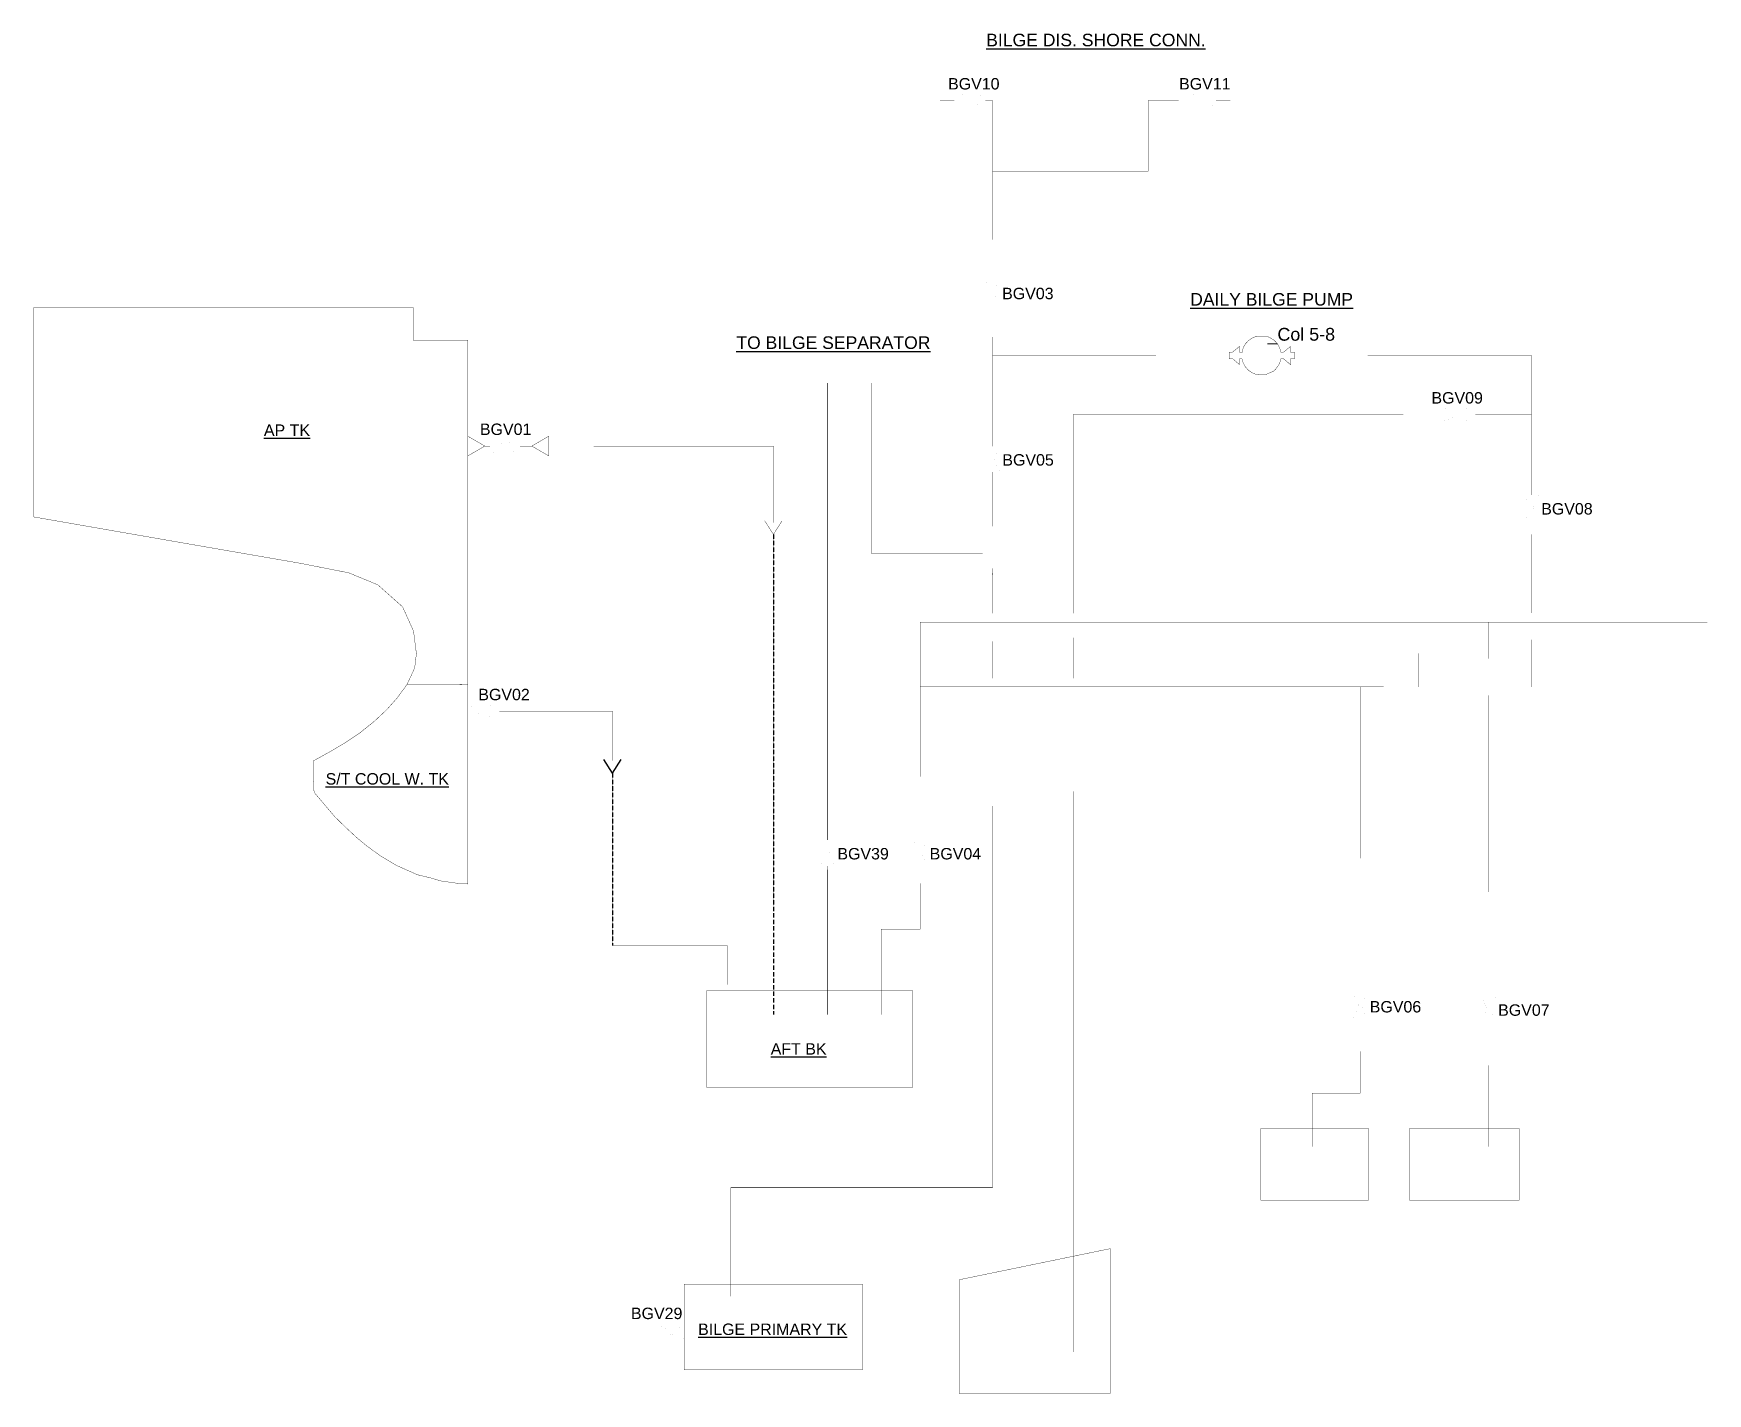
# Model space of a CAD drawing. Extents: x 136597 to 314487, y 107362 to 235283.
# Drawn here: x 140917 to 142382, y 117975 to 119165 of the extents above; entities that cross this region are included whole.
import ezdxf

# ---------------------------------------------------------------- set-up
doc = ezdxf.new("R2010")
doc.units = 0
doc.header["$MEASUREMENT"] = 0
doc.linetypes.add('DASHED', pattern=[19.05, 12.7, -6.35])
doc.layers.add('Bilge', color=50, linetype='CONTINUOUS', plot=False)
for name, color, linetype in [('Bilge - Ballast', 233, 'CONTINUOUS'), ('Omriss tanker Bilge', 132, 'CONTINUOUS'), ('Symboler', 42, 'CONTINUOUS'), ('TEKST', 7, 'CONTINUOUS')]:
    doc.layers.add(name, color=color, linetype=linetype)
doc.styles.add('ARIAL', font='ARIAL.TTF', dxfattribs={"height": 12})

msp = doc.modelspace()

# ---------------------------------------------------------------- texts
at = {"layer": 'Bilge', "linetype": 'Continuous', "char_height": 10, "width": 44.169, "attachment_point": 1, "style": 'ARIAL'}
for s, insert in [('BGV10', (141717.4, 119126.3)), ('BGV11', (141919.6, 119126.3)), ('BGV03', (141764.7, 118942.8)), ('BGV09', (142140.5, 118851.5)), ('BGV01', (141307.6, 118824)), ('BGV05', (141764.9, 118797.2)), ('BGV08', (142236.6, 118754.4)), ('BGV02', (141306.2, 118591.9)), ('BGV39', (141620.5, 118452.6)), ('BGV04', (141701.3, 118452.6)), ('BGV06', (142086.5, 118318.7)), ('BGV07', (142198.9, 118315.8)), ('BGV29', (141439.8, 118050.4))]:
    msp.add_mtext(s, dxfattribs=dict(at, insert=insert))
at = {"layer": 'Bilge - Ballast', "linetype": 'Continuous', "attachment_point": 2, "style": 'ARIAL'}
for s, insert, char_height, width in [('{\\LBILGE DIS. SHORE CONN.}', (141846.8, 119165.1), 11, 183.683), ('{\\LDAILY BILGE PUMP}', (142000.6, 118938.2), 11, 183.683), ('{\\LTO BILGE SEPARATOR}', (141617, 118900.3), 11, 183.683), ('{\\LAP TK}', (141138.7, 118823.2), 10, 173.839), ('{\\LS/T COOL W. TK}', (141226.5, 118518.1), 10, 173.839), ('{\\LAFT BK}', (141586.6, 118281.8), 10, 173.839), ('{\\LBILGE PRIMARY TK}', (141563.8, 118036.5), 10, 173.839)]:
    msp.add_mtext(s, dxfattribs=dict(at, insert=insert, char_height=char_height, width=width))
at = {"layer": 'TEKST', "linetype": 'Continuous', "style": 'ARIAL'}
msp.add_text('_Col 5-8', height=11.2, dxfattribs=at).set_placement((141997, 118896.5))

# ---------------------------------------------------------------- linework, layer by layer
at = {"layer": 'Bilge', "linetype": 'DASHED', "ltscale": 0.3}
for p, q in [((141564.5, 118727), (141564.5, 118306.8)), ((141423.6, 118518), (141423.6, 118367.3))]:
    msp.add_line(p, q, dxfattribs=at)
at = {"layer": 'Bilge', "color": 2}
for q in [(141416, 118529.9), (141431.2, 118529.9)]:
    msp.add_line((141423.6, 118518), q, dxfattribs=at)
at = {"layer": 'Bilge', "linetype": 'Continuous'}
for points, const_width in [([(141727.5, 119106.6), (141710.2, 119106.6)], 0.3), ([(141749.9, 119100.6), (141749.9, 119112.7), (141738.8, 119107.9), (141727.5, 119112.7), (141727.5, 119100.6), (141738.8, 119105.3), (141749.9, 119100.6)], 0.0075), ([(141756.2, 118949.8), (141756.2, 119106.6), (141749.9, 119106.6), (141756.2, 119106.6)], 0.3), ([(141929.4, 119106.6), (141892.5, 119106.6), (141892.5, 119044.8), (141756.2, 119044.8), (141892.5, 119044.8), (141892.5, 119106.6)], 0.3), ([(141951.9, 119100.6), (141951.9, 119112.7), (141940.7, 119107.9), (141929.4, 119112.7), (141929.4, 119100.6), (141940.7, 119105.3), (141951.9, 119100.6)], 0.0075), ([(141969.1, 119106.6), (141951.9, 119106.6)], 0.3), ([(141762.3, 118949.8), (141750.2, 118949.8), (141754.9, 118938.6), (141750.2, 118927.3), (141762.3, 118927.3), (141757.6, 118938.6), (141762.3, 118949.8)], 0.0075), ([(141756.2, 118927.3), (141756.2, 118804.2)], 0.3), ([(141963.4, 118883.6), (141756.2, 118883.6)], 0.3), ([(142020.5, 118883.6), (142228.2, 118883.6), (142228.2, 118761.4), (142228.2, 118883.6)], 0.3), ([(141827, 118710.6), (141650.1, 118710.6), (141650.1, 118859.5), (141650.1, 118710.6)], 0.3), ([(142150.6, 118831.8), (141827, 118831.8), (141827, 118657.8), (141827, 118831.8)], 0.3), ([(142173.1, 118825.7), (142173.1, 118837.8), (142161.9, 118833.1), (142150.6, 118837.8), (142150.6, 118825.7), (142161.9, 118830.4), (142173.1, 118825.7)], 0.0075), ([(142173.1, 118831.8), (142228.2, 118831.8)], 0.3), ([(141317.7, 118804.3), (141311.9, 118804.3), (141296.9, 118813), (141296.9, 118795.6), (141311.9, 118804.3), (141317.7, 118804.3)], 0.3), ([(141340.1, 118804.3), (141353, 118804.3), (141368, 118813), (141368, 118795.6), (141353, 118804.3)], 0.3), ([(141340.1, 118798.2), (141340.1, 118810.4), (141329, 118805.6), (141317.7, 118810.4), (141317.7, 118798.2), (141329, 118803), (141340.1, 118798.2)], 0.0075), ([(141368, 118804.3), (141564.5, 118804.3), (141564.5, 118737.2), (141564.5, 118804.3)], 0.3), ([(141762.5, 118804.2), (141750.4, 118804.2), (141755.1, 118793.1), (141750.4, 118781.7), (141762.5, 118781.7), (141757.8, 118793.1), (141762.5, 118804.2)], 0.0075), ([(141756.5, 118718.1), (141756.5, 118781.7)], 0.3), ([(142234.2, 118761.4), (142222.1, 118761.4), (142226.8, 118750.2), (142222.1, 118738.9), (142234.2, 118738.9), (142229.5, 118750.2), (142234.2, 118761.4)], 0.0075), ([(141564.5, 118306.8), (141564.5, 118727), (141572.1, 118738.9), (141564.5, 118727), (141556.9, 118738.9), (141564.5, 118727)], 0.3), ([(142228.2, 118738.9), (142228.2, 118658.3)], 0.3), ([(141756.5, 118703.1), (141756.2, 118657.8)], 0.3), ([(141692.9, 118462.1), (141692.9, 118650.3), (142382, 118650.3), (141692.9, 118650.3)], 0.3), ([(142190.5, 118601.1), (142190.5, 118650.3)], 0.3), ([(141756.2, 118642.8), (141756.2, 118601.1)], 0.3), ([(141827, 118642.8), (141827, 118601.1)], 0.3), ([(142129.5, 118642.8), (142129.5, 118593.6)], 0.3), ([(142227.7, 118642.8), (142227.7, 118593.6)], 0.3), ([(142382, 118593.6), (141692.9, 118593.6)], 0.3), ([(142078.1, 118325.7), (142078.1, 118593.6)], 0.3), ([(141319.4, 118566.1), (141319.4, 118578.2), (141308.3, 118573.5), (141296.9, 118578.2), (141296.9, 118566.1), (141308.3, 118570.8), (141319.4, 118566.1)], 0.0075), ([(141756.2, 118586.1), (141756.2, 118155.4), (141527.3, 118155.4), (141527.3, 118060.3), (141527.3, 118155.4), (141756.2, 118155.4)], 0.3), ([(141827, 118586.1), (141827, 118011.7)], 0.3), ([(142190.5, 118322.8), (142190.5, 118586.1)], 0.3), ([(141319.4, 118572.2), (141423.6, 118572.2), (141423.6, 118529), (141423.6, 118572.2)], 0.3), ([(141524, 118308.6), (141524, 118367.3), (141423.6, 118367.3), (141423.6, 118518), (141431.2, 118529.9), (141423.6, 118518), (141416, 118529.9), (141423.6, 118518), (141423.6, 118367.3), (141524, 118367.3)], 0.3), ([(141618.1, 118459.6), (141605.9, 118459.6), (141610.7, 118448.4), (141605.9, 118437.1), (141618.1, 118437.1), (141613.3, 118448.4), (141618.1, 118459.6)], 0.0075), ([(141698.9, 118459.6), (141686.8, 118459.6), (141691.5, 118448.4), (141686.8, 118437.1), (141698.9, 118437.1), (141694.2, 118448.4), (141698.9, 118459.6)], 0.0075), ([(141612, 118437.1), (141612, 118306.8)], 0.3), ([(141692.9, 118437.1), (141692.9, 118381.5), (141658.8, 118381.5), (141658.8, 118306.8), (141658.8, 118381.5), (141692.9, 118381.5)], 0.3), ([(142084.1, 118325.7), (142072, 118325.7), (142076.7, 118314.6), (142072, 118303.2), (142084.1, 118303.2), (142079.4, 118314.6), (142084.1, 118325.7)], 0.0075), ([(142196.6, 118322.8), (142184.4, 118322.8), (142189.2, 118311.6), (142184.4, 118300.3), (142196.6, 118300.3), (142191.8, 118311.6), (142196.6, 118322.8)], 0.0075), ([(142078.1, 118303.2), (142078.1, 118238.1), (142036, 118238.1), (142036, 118191.4), (142036, 118238.1), (142078.1, 118238.1)], 0.3), ([(142190.5, 118300.3), (142190.5, 118191.4)], 0.3), ([(141486.5, 118023), (141486.5, 118035.1), (141475.3, 118030.4), (141464, 118035.1), (141464, 118023), (141475.3, 118027.7), (141486.5, 118023)], 0.0075)]:
    msp.add_lwpolyline(points, close=True, dxfattribs=dict(at, const_width=const_width))
at = {"layer": 'Bilge', "linetype": 'Continuous', "const_width": 0.3}
msp.add_lwpolyline([(141612, 118459.6), (141612, 118859.5)], dxfattribs=at)
at = {"layer": 'Omriss tanker Bilge', "linetype": 'Continuous', "const_width": 0.3}
for points in [[(141249.1, 118925.5), (140917, 118925.5), (140917, 118742.3), (140966.9, 118733.6), (141047.3, 118719.6), (141094, 118711.5), (141150, 118701.8), (141192.7, 118693.4), (141218.2, 118682.9), (141240, 118663.5), (141249.5, 118642.3), (141252, 118622.6), (141250.5, 118610.2), (141243.8, 118595.7), (141296.9, 118595.5), (141296.9, 118897.1), (141249.1, 118897.1)], [(141243.8, 118595.7), (141235.1, 118583.8), (141225.9, 118573.5), (141215.2, 118563.5), (141202.7, 118553.5), (141188.6, 118544.1), (141177, 118537.2), (141162, 118528.9), (141161.9, 118520.5), (141162, 118512.7), (141162.4, 118501.4), (141173.4, 118488.4), (141180.6, 118479.9), (141190.8, 118470), (141200.1, 118461.4), (141209.2, 118453.9), (141220.8, 118445.6), (141234.4, 118437.4), (141252.9, 118429.2), (141265.4, 118426.2), (141273.3, 118423.8), (141288.1, 118421.7), (141296.9, 118421.1), (141296.9, 118595.5)], [(141506.1, 118327.8), (141506.1, 118243), (141686.3, 118243), (141686.3, 118327.8)], [(141991.1, 118207.1), (141991.1, 118144.5), (142085.5, 118144.5), (142085.5, 118207.1)], [(142121.3, 118207.1), (142121.3, 118144.5), (142217.3, 118144.5), (142217.3, 118207.1)], [(141859.2, 118102), (141727, 118074.8), (141727, 117975.4), (141859.2, 117975.4)], [(141486.5, 118070.9), (141486.5, 117995.9), (141642.6, 117995.9), (141642.6, 118070.9)]]:
    msp.add_lwpolyline(points, close=True, dxfattribs=at)
at = {"layer": 'Symboler', "linetype": 'Continuous', "const_width": 0.3}
msp.add_lwpolyline([(141963.4, 118880.7), (141966.5, 118880.7), (141972.4, 118875.7), (141972.4, 118880.7), (141974.6, 118880.7), (141975.3, 118878.1), (141977.3, 118874), (141980.3, 118870.6), (141983.6, 118868.4), (141987.1, 118866.9), (141994.5, 118866.5), (142001.9, 118869.6), (142003.9, 118871.3), (142006.6, 118874.8), (142008.2, 118878.5), (142008.7, 118880.6), (142010.6, 118880.6), (142011.1, 118880.6), (142017.1, 118875.6), (142017.1, 118880.6), (142020.5, 118880.6), (142020.5, 118886.5), (142017.1, 118886.5), (142017.1, 118891.4), (142011.1, 118886.5), (142008.7, 118886.5), (142007.7, 118890.1), (142005.9, 118893.5), (142003.9, 118895.8), (142002.3, 118897.2), (141998.7, 118899.4), (141997, 118900.1), (141994.7, 118900.6), (141991.8, 118900.6), (141988.8, 118900.6), (141986.4, 118900), (141983, 118898.5), (141980.2, 118896.5), (141977.8, 118893.9), (141976.1, 118891.1), (141975, 118888), (141975, 118886.6), (141972.5, 118886.6), (141972.5, 118891.5), (141966.5, 118886.6), (141963.4, 118886.6), (141963.4, 118880.7)], close=True, dxfattribs=at)

msp.set_redraw_order([(e.dxf.handle, doc.entitydb.next_handle()) for e in msp.query("TEXT MTEXT ATTDEF DIMENSION ARC_DIMENSION")])  # texts and dimensions are drawn at this point

doc.saveas('drawing.dxf')
